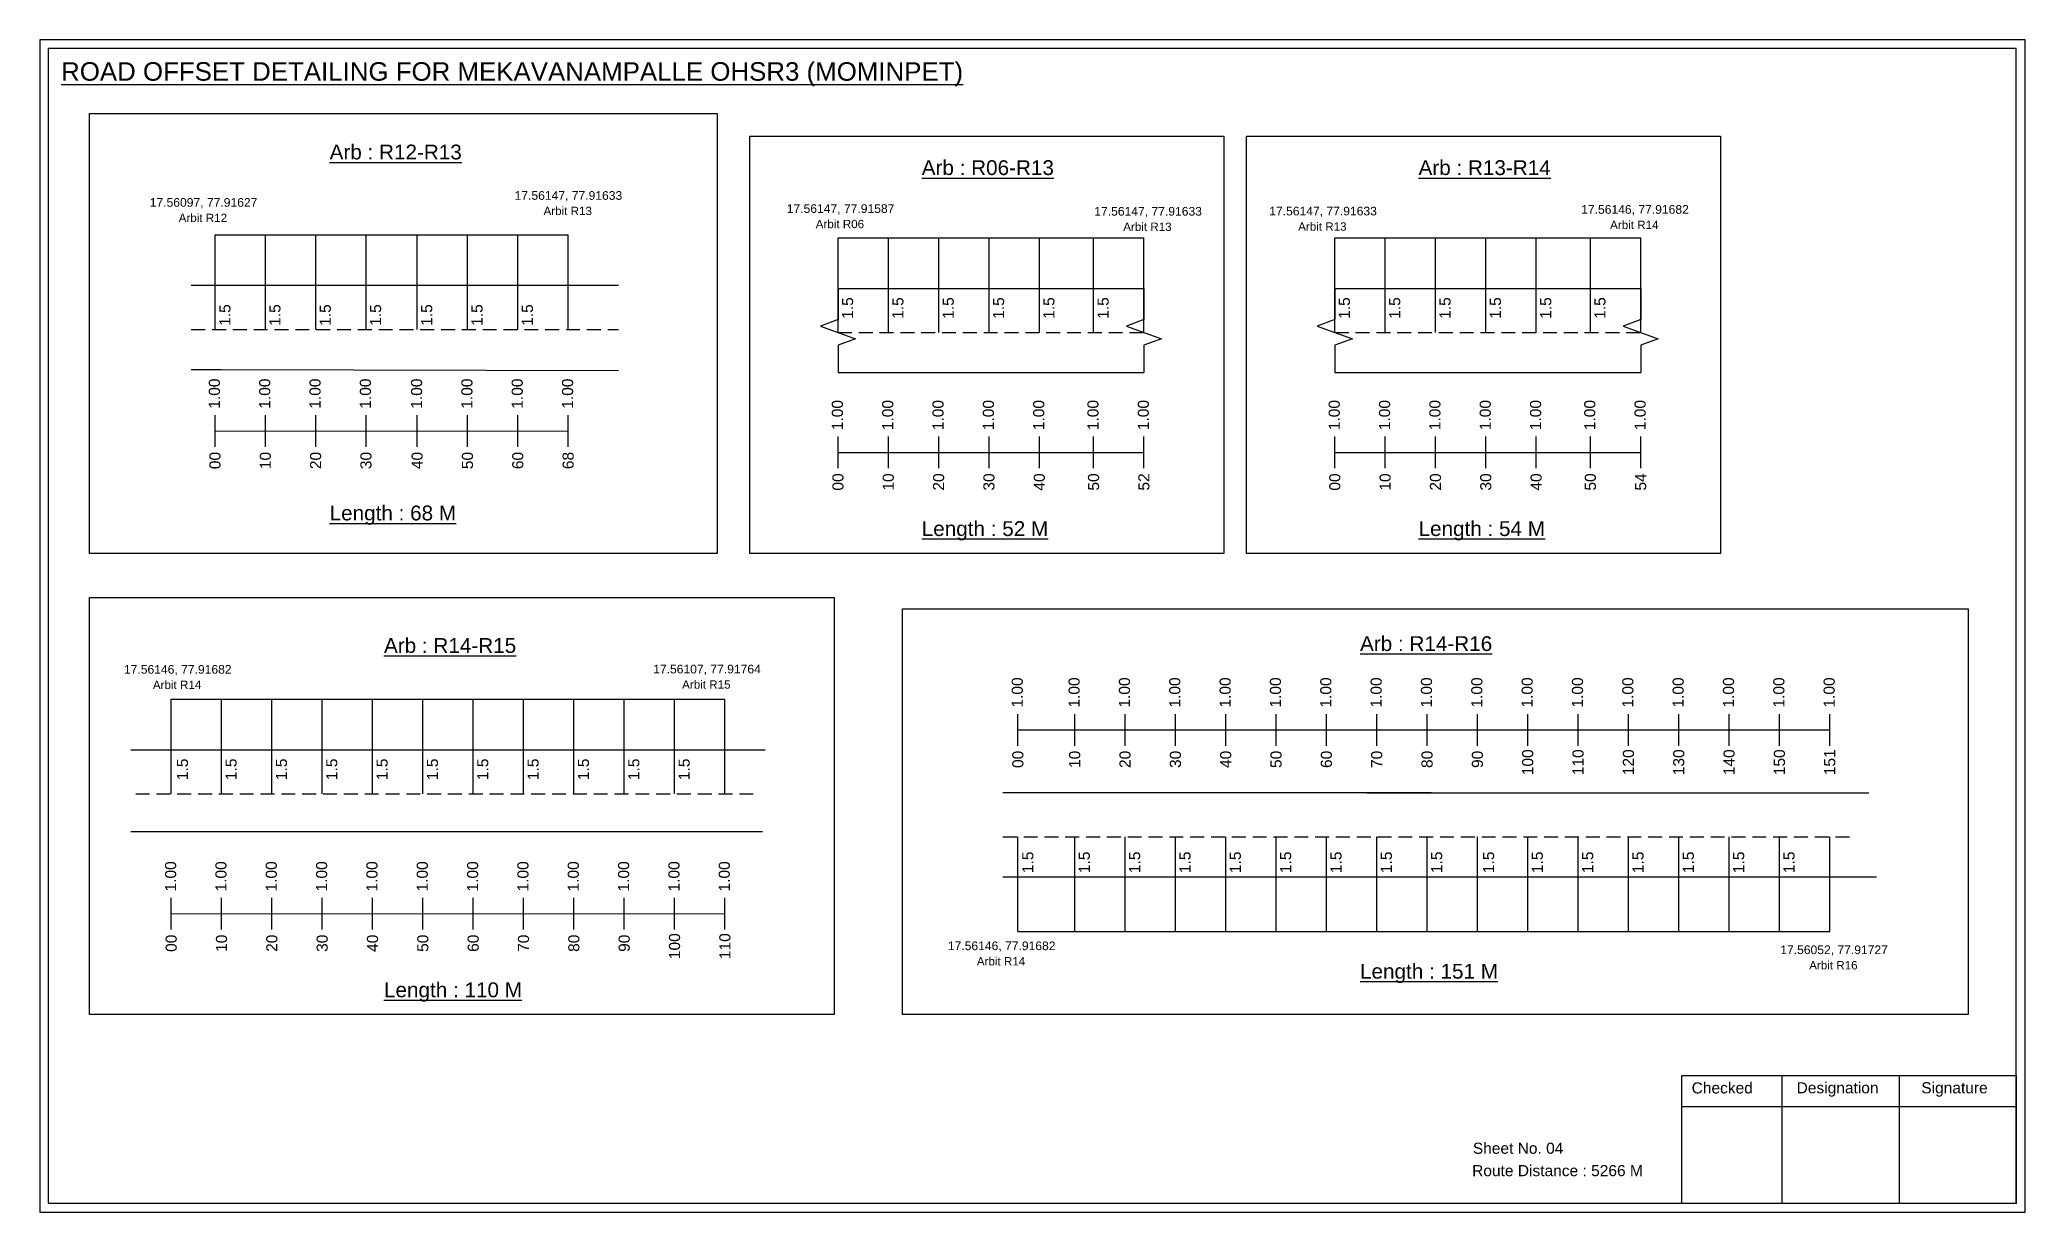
# Model space of a CAD drawing. Header units: inches. Extents: x 583 to 8862, y 412 to 2484.
# Drawn here: x 6323 to 6859, y 428 to 745 of the extents above; entities that cross this region are included whole.
import ezdxf

# ---------------------------------------------------------------- set-up
doc = ezdxf.new("R2010")
doc.units = ezdxf.units.IN
doc.header["$MEASUREMENT"] = 0
doc.linetypes.add('DASHED2', pattern=[0.375, 0.25, -0.125])
doc.layers.add('PDF_Geometry', color=7, linetype='Continuous')
doc.layers.add('PDF_Text', color=5, linetype='Continuous')
doc.styles.add('PDF Arial', font='arial.ttf')
doc.styles.get("Standard").update_dxf_attribs({"font": 'arial.ttf'})

msp = doc.modelspace()

# ---------------------------------------------------------------- texts
at = {"color": 242, "true_color": 0xcd2027}
for s, height, p in [('%%UROAD OFFSET DETAILING FOR MEKAVANAMPALLE OHSR3 (MOMINPET)', 5, (6328.53, 733.5)), ('%%UArb : R12-R13', 4, (6401.08, 712.24)), ('%%UArb : R06-R13', 4, (6561.06, 708.02)), ('%%UArb : R13-R14', 4, (6695.29, 708.02)), ('%%ULength : 68 M', 4, (6401.08, 614.74)), ('%%ULength : 52 M', 4, (6561.06, 610.52)), ('%%ULength : 54 M', 4, (6695.29, 610.52)), ('%%UArb : R14-R15', 4, (6415.77, 578.95)), ('%%UArb : R14-R16', 4, (6679.48, 579.46)), ('%%ULength : 151 M', 4, (6679.48, 490.96)), ('%%ULength : 110 M', 4, (6415.77, 485.95))]:
    msp.add_text(s, height=height, dxfattribs=at).set_placement(p)
at = {"color": 5}
for s, height, p in [('17.56147, 77.91633', 2.34, (6451.05, 701.33)), ('17.56097, 77.91627', 2.34, (6352.48, 699.46)), ('Arbit R12', 2.246, (6360.3, 695.33)), ('Arbit R13', 2.246, (6458.87, 697.21)), ('17.56147, 77.91587', 2.34, (6524.59, 697.79)), ('17.56147, 77.91633', 2.34, (6607.68, 697.06)), ('17.56147, 77.91633', 2.34, (6654.95, 697.12)), ('17.56146, 77.91682', 2.34, (6739.23, 697.56)), ('Arbit R06', 2.246, (6532.41, 693.66)), ('Arbit R13', 2.246, (6615.5, 692.93)), ('Arbit R13', 2.246, (6662.77, 692.99)), ('Arbit R14', 2.246, (6747.05, 693.43)), ('17.56146, 77.91682', 2.34, (6345.51, 573.33)), ('17.56107, 77.91764', 2.34, (6488.5, 573.41)), ('Arbit R14', 2.246, (6353.33, 569.2)), ('Arbit R15', 2.246, (6496.32, 569.29)), ('17.56146, 77.91682', 2.34, (6568.12, 498.66)), ('17.56052, 77.91727', 2.34, (6793.02, 497.59)), ('Arbit R14', 2.246, (6575.94, 494.53)), ('Arbit R16', 2.246, (6800.84, 493.46))]:
    msp.add_text(s, height=height, dxfattribs=at).set_placement(p)
for p in [(6374.29, 667.29), (6387.79, 667.29), (6401.39, 667.29), (6414.99, 667.29), (6428.8, 667.29), (6442.4, 667.29), (6456, 667.29), (6542.51, 669.18), (6556.11, 669.18), (6569.71, 669.18), (6583.31, 669.18), (6596.91, 669.18), (6611.56, 669.19), (6676.74, 669.18), (6690.34, 669.18), (6703.94, 669.18), (6717.54, 669.18), (6731.14, 669.18), (6745.8, 669.19), (6362.8, 544.59), (6375.95, 544.59), (6389.55, 544.59), (6403.15, 544.59), (6416.75, 544.59), (6430.35, 544.59), (6443.95, 544.59), (6457.55, 544.59), (6471.15, 544.59), (6484.75, 544.59), (6498.35, 544.59), (6591.22, 519.47), (6606.48, 519.47), (6620.08, 519.47), (6633.68, 519.47), (6647.28, 519.47), (6660.88, 519.47), (6674.48, 519.47), (6688.08, 519.47), (6701.68, 519.47), (6715.7, 519.47), (6728.88, 519.47), (6742.48, 519.47), (6756.08, 519.47), (6769.68, 519.47), (6783.28, 519.47), (6796.88, 519.47)]:
    msp.add_text('1.5', height=3, rotation=90).set_placement(p)
at = {"color": 217, "true_color": 0x93278f}
for s, p in [('1.00', (6371.44, 644.9)), ('1.00', (6385.04, 644.9)), ('1.00', (6398.64, 644.9)), ('1.00', (6412.24, 644.9)), ('1.00', (6426.06, 644.9)), ('1.00', (6439.66, 644.9)), ('1.00', (6453.26, 644.9)), ('1.00', (6466.86, 644.9)), ('1.00', (6539.76, 639.1)), ('1.00', (6553.36, 639.1)), ('1.00', (6566.96, 639.1)), ('1.00', (6580.56, 639.1)), ('1.00', (6594.16, 639.1)), ('1.00', (6608.82, 639.11)), ('1.00', (6622.42, 639.11)), ('1.00', (6674, 639.1)), ('1.00', (6687.6, 639.1)), ('1.00', (6701.2, 639.1)), ('1.00', (6714.8, 639.1)), ('1.00', (6728.4, 639.1)), ('1.00', (6743.05, 639.11)), ('1.00', (6756.65, 639.11)), ('00', (6371.59, 628.58)), ('10', (6385.19, 628.58)), ('20', (6398.79, 628.58)), ('30', (6412.39, 628.58)), ('40', (6426.21, 628.58)), ('50', (6439.81, 628.58)), ('60', (6453.41, 628.58)), ('68', (6467.01, 628.58)), ('00', (6539.91, 622.78)), ('10', (6553.51, 622.78)), ('20', (6567.11, 622.78)), ('30', (6580.71, 622.78)), ('40', (6594.31, 622.78)), ('50', (6608.97, 622.79)), ('52', (6622.57, 622.79)), ('00', (6674.15, 622.78)), ('10', (6687.75, 622.78)), ('20', (6701.35, 622.78)), ('30', (6714.95, 622.78)), ('40', (6728.55, 622.78)), ('50', (6743.2, 622.79)), ('54', (6756.8, 622.79)), ('1.00', (6588.37, 564.18)), ('1.00', (6603.73, 564.18)), ('1.00', (6617.33, 564.18)), ('1.00', (6630.93, 564.18)), ('1.00', (6644.53, 564.18)), ('1.00', (6658.13, 564.18)), ('1.00', (6671.73, 564.18)), ('1.00', (6685.33, 564.18)), ('1.00', (6698.93, 564.18)), ('1.00', (6712.53, 564.18)), ('1.00', (6726.13, 564.18)), ('1.00', (6739.73, 564.18)), ('1.00', (6753.33, 564.18)), ('1.00', (6766.93, 564.18)), ('1.00', (6780.53, 564.18)), ('1.00', (6794.13, 564.18)), ('1.00', (6807.73, 564.18)), ('100', (6726.28, 545.91)), ('110', (6739.88, 545.91)), ('120', (6753.48, 545.91)), ('130', (6767.08, 545.91)), ('140', (6780.68, 545.91)), ('150', (6794.28, 545.91)), ('151', (6807.88, 545.91)), ('00', (6588.52, 547.86)), ('10', (6603.88, 547.86)), ('20', (6617.48, 547.86)), ('30', (6631.08, 547.86)), ('40', (6644.68, 547.86)), ('50', (6658.28, 547.86)), ('60', (6671.88, 547.86)), ('70', (6685.48, 547.86)), ('80', (6699.08, 547.86)), ('90', (6712.68, 547.86)), ('1.00', (6359.61, 514.51)), ('1.00', (6373.21, 514.51)), ('1.00', (6386.81, 514.51)), ('1.00', (6400.41, 514.51)), ('1.00', (6414.01, 514.51)), ('1.00', (6427.61, 514.51)), ('1.00', (6441.21, 514.51)), ('1.00', (6454.81, 514.51)), ('1.00', (6468.41, 514.51)), ('1.00', (6482.01, 514.51)), ('1.00', (6495.61, 514.51)), ('1.00', (6509.21, 514.51)), ('00', (6359.76, 498.19)), ('10', (6373.36, 498.19)), ('20', (6386.96, 498.19)), ('30', (6400.56, 498.19)), ('40', (6414.16, 498.19)), ('50', (6427.76, 498.19)), ('60', (6441.36, 498.19)), ('70', (6454.96, 498.19)), ('80', (6468.56, 498.19)), ('90', (6482.16, 498.19)), ('100', (6495.76, 496.24)), ('110', (6509.36, 496.24))]:
    msp.add_text(s, height=3, rotation=90, dxfattribs=at).set_placement(p)
for s, p in [('Sheet No. 04', (6709.96, 443.66)), ('Route Distance : 5266 M', (6709.77, 437.61))]:
    msp.add_text(s, height=3).set_placement(p)
at = {"layer": 'PDF_Text', "color": 7, "attachment_point": 7, "style": 'PDF Arial'}
for s, insert, char_height in [('Checked', (6769.07, 459.91), 3.001), ('Designation', (6797.44, 459.08), 3.0006), ('Signature', (6831.12, 459.08), 3.001)]:
    msp.add_mtext(s, dxfattribs=dict(at, insert=insert, char_height=char_height))

# ---------------------------------------------------------------- linework, layer by layer
at = {"color": 5}
for p, q in [((6370.12, 691.83), (6465.54, 691.83)), ((6538.44, 691.04), (6621.09, 691.04)), ((6672.67, 691.04), (6755.33, 691.04)), ((6358.29, 566.45), (6507.89, 566.45)), ((6587.04, 503.74), (6806.41, 503.74))]:
    msp.add_line(p, q, dxfattribs=at)
for p, q in [((6370.12, 666.3), (6370.12, 691.83)), ((6383.72, 666.3), (6383.72, 691.83)), ((6397.32, 666.3), (6397.32, 691.83)), ((6410.92, 666.3), (6410.92, 691.83)), ((6424.74, 666.3), (6424.74, 691.83)), ((6438.34, 666.3), (6438.34, 691.83)), ((6451.94, 666.3), (6451.94, 691.83)), ((6465.54, 666.3), (6465.54, 691.83)), ((6538.44, 665.51), (6538.44, 691.04)), ((6552.04, 665.51), (6552.04, 691.04)), ((6565.64, 665.51), (6565.64, 691.04)), ((6579.24, 665.51), (6579.24, 691.04)), ((6592.84, 665.51), (6592.84, 691.04)), ((6607.49, 665.51), (6607.49, 691.05)), ((6621.09, 665.51), (6621.09, 691.05)), ((6672.67, 665.51), (6672.67, 691.04)), ((6686.27, 665.51), (6686.27, 691.04)), ((6699.87, 665.51), (6699.87, 691.04)), ((6713.47, 665.51), (6713.47, 691.04)), ((6727.07, 665.51), (6727.07, 691.04)), ((6741.73, 665.51), (6741.73, 691.05)), ((6755.33, 665.51), (6755.33, 691.05)), ((6479.14, 678.18), (6363.71, 678.18)), ((6538.44, 677.39), (6621.09, 677.39)), ((6672.67, 677.39), (6755.33, 677.39)), ((6363.71, 655.5), (6371.77, 655.5)), ((6371.77, 655.5), (6479.14, 655.2)), ((6538.44, 654.7), (6621.09, 654.7)), ((6672.67, 654.7), (6755.33, 654.7)), ((6358.29, 540.92), (6358.29, 566.45)), ((6371.89, 540.92), (6371.89, 566.45)), ((6385.49, 540.92), (6385.49, 566.45)), ((6399.09, 540.92), (6399.09, 566.45)), ((6412.69, 540.92), (6412.69, 566.45)), ((6426.29, 540.92), (6426.29, 566.45)), ((6439.89, 540.92), (6439.89, 566.45)), ((6453.49, 540.92), (6453.49, 566.45)), ((6467.09, 540.92), (6467.09, 566.45)), ((6480.69, 540.92), (6480.69, 566.45)), ((6494.29, 540.92), (6494.29, 566.45)), ((6507.89, 540.92), (6507.89, 566.45)), ((6347.41, 552.8), (6518.77, 552.8)), ((6698.81, 541.16), (6582.98, 541.16)), ((6681.33, 541.16), (6816.97, 541.16)), ((6518.07, 530.62), (6347.41, 530.62)), ((6587.04, 503.74), (6587.04, 529.28)), ((6602.41, 503.74), (6602.41, 529.28)), ((6616.01, 503.74), (6616.01, 529.28)), ((6629.61, 503.74), (6629.61, 529.28)), ((6643.21, 503.74), (6643.21, 529.28)), ((6656.81, 503.74), (6656.81, 529.28)), ((6670.41, 503.74), (6670.41, 529.28)), ((6684.01, 503.74), (6684.01, 529.28)), ((6697.61, 503.74), (6697.61, 529.28)), ((6711.21, 503.74), (6711.21, 529.28)), ((6724.81, 503.74), (6724.81, 529.28)), ((6738.41, 503.74), (6738.41, 529.28)), ((6752.01, 503.74), (6752.01, 529.28)), ((6765.61, 503.74), (6765.61, 529.28)), ((6779.21, 503.74), (6779.21, 529.28)), ((6792.81, 503.74), (6792.81, 529.28)), ((6806.41, 503.74), (6806.41, 529.28)), ((6582.98, 518.48), (6819.06, 518.48))]:
    msp.add_line(p, q)
at = {"linetype": 'DASHED2', "ltscale": 15}
for p, q in [((6363.71, 666.3), (6479.14, 666.3)), ((6538.44, 665.51), (6621.09, 665.51)), ((6672.67, 665.51), (6755.33, 665.51)), ((6348.68, 540.92), (6516.28, 540.92)), ((6582.98, 529.28), (6813.4, 529.28))]:
    msp.add_line(p, q, dxfattribs=at)
at = {"color": 217, "true_color": 0x93278f}
for p, q in [((6370.12, 634.6), (6370.12, 643.16)), ((6370.12, 638.87), (6465.54, 638.94)), ((6383.72, 634.6), (6383.72, 643.16)), ((6397.32, 634.6), (6397.32, 643.16)), ((6410.92, 634.6), (6410.92, 643.16)), ((6424.74, 634.6), (6424.74, 643.16)), ((6438.34, 634.6), (6438.34, 643.16)), ((6451.94, 634.6), (6451.94, 643.16)), ((6465.54, 634.6), (6465.54, 643.16)), ((6538.44, 628.81), (6538.44, 637.36)), ((6538.44, 633.08), (6621.09, 633.09)), ((6552.04, 628.81), (6552.04, 637.36)), ((6565.64, 628.81), (6565.64, 637.36)), ((6579.24, 628.81), (6579.24, 637.36)), ((6592.84, 628.81), (6592.84, 637.36)), ((6607.49, 628.81), (6607.49, 637.37)), ((6621.09, 628.81), (6621.09, 637.37)), ((6672.67, 628.81), (6672.67, 637.36)), ((6672.67, 633.08), (6755.33, 633.09)), ((6686.27, 628.81), (6686.27, 637.36)), ((6699.87, 628.81), (6699.87, 637.36)), ((6713.47, 628.81), (6713.47, 637.36)), ((6727.07, 628.81), (6727.07, 637.36)), ((6741.73, 628.81), (6741.73, 637.37)), ((6755.33, 628.81), (6755.33, 637.37)), ((6587.04, 553.89), (6587.04, 562.44)), ((6587.04, 558.16), (6806.41, 558.16)), ((6602.41, 553.89), (6602.41, 562.44)), ((6616.01, 553.89), (6616.01, 562.44)), ((6629.61, 553.89), (6629.61, 562.44)), ((6643.21, 553.89), (6643.21, 562.44)), ((6656.81, 553.89), (6656.81, 562.44)), ((6670.41, 553.89), (6670.41, 562.44)), ((6684.01, 553.89), (6684.01, 562.44)), ((6697.61, 553.89), (6697.61, 562.44)), ((6711.21, 553.89), (6711.21, 562.44)), ((6724.81, 553.89), (6724.81, 562.44)), ((6738.41, 553.89), (6738.41, 562.44)), ((6752.01, 553.89), (6752.01, 562.44)), ((6765.61, 553.89), (6765.61, 562.44)), ((6779.21, 553.89), (6779.21, 562.44)), ((6792.81, 553.89), (6792.81, 562.44)), ((6806.41, 553.89), (6806.41, 562.44)), ((6358.29, 504.22), (6358.29, 512.78)), ((6371.89, 504.22), (6371.89, 512.78)), ((6385.49, 504.22), (6385.49, 512.78)), ((6399.09, 504.22), (6399.09, 512.78)), ((6412.69, 504.22), (6412.69, 512.78)), ((6426.29, 504.22), (6426.29, 512.78)), ((6439.89, 504.22), (6439.89, 512.78)), ((6453.49, 504.22), (6453.49, 512.78)), ((6467.09, 504.22), (6467.09, 512.78)), ((6480.69, 504.22), (6480.69, 512.78)), ((6494.29, 504.22), (6494.29, 512.78)), ((6507.89, 504.22), (6507.89, 512.78)), ((6358.29, 508.49), (6507.89, 508.52))]:
    msp.add_line(p, q, dxfattribs=at)
for points in [[(6336.19, 724.67), (6505.81, 724.67), (6505.81, 605.84), (6336.19, 605.84)], [(6514.57, 718.52), (6642.67, 718.52), (6642.67, 605.84), (6514.57, 605.84)], [(6648.81, 718.52), (6776.91, 718.52), (6776.91, 605.84), (6648.81, 605.84)], [(6336.19, 593.94), (6537.43, 593.94), (6537.43, 481.26), (6336.19, 481.26)], [(6555.88, 590.88), (6843.81, 590.88), (6843.81, 481.26), (6555.88, 481.26)]]:
    msp.add_lwpolyline(points, close=True)
at = {"linetype": 'Continuous'}
for points in [[(6538.44, 677.39), (6538.44, 668.96), (6533.7, 667.23), (6543.18, 663.78), (6538.44, 662.05), (6538.44, 654.7)], [(6621.09, 677.39), (6621.09, 668.96), (6616.35, 667.23), (6625.83, 663.78), (6621.09, 662.05), (6621.09, 654.7)], [(6672.67, 677.39), (6672.67, 668.96), (6667.93, 667.23), (6677.42, 663.78), (6672.67, 662.05), (6672.67, 654.7)], [(6755.33, 677.39), (6755.33, 668.96), (6750.58, 667.23), (6760.07, 663.78), (6755.33, 662.05), (6755.33, 654.7)]]:
    msp.add_lwpolyline(points, dxfattribs=at)
at = {"layer": 'PDF_Geometry'}
for points in [[(6322.75, 744.57), (6322.75, 427.86), (6859.22, 427.86), (6859.22, 744.57)], [(6325.07, 742.24), (6325.07, 430.28), (6856.8, 430.28), (6856.8, 742.24)]]:
    msp.add_lwpolyline(points, close=True, dxfattribs=at)
at = {"layer": 'PDF_Geometry', "color": 242, "true_color": 0xcc1f26}
msp.add_lwpolyline([(6856.8, 430.19), (6766.46, 430.19), (6766.46, 464.8), (6856.8, 464.8)], close=True, dxfattribs=at)
for points in [[(6793.44, 464.8), (6793.44, 430.19)], [(6825.17, 464.8), (6825.17, 430.19)], [(6766.46, 456.42), (6856.8, 456.42)]]:
    msp.add_lwpolyline(points, dxfattribs=at)

msp.set_redraw_order([(e.dxf.handle, doc.entitydb.next_handle()) for e in msp.query("TEXT MTEXT ATTDEF DIMENSION ARC_DIMENSION")])  # texts and dimensions are drawn at this point

doc.saveas('drawing.dxf')
